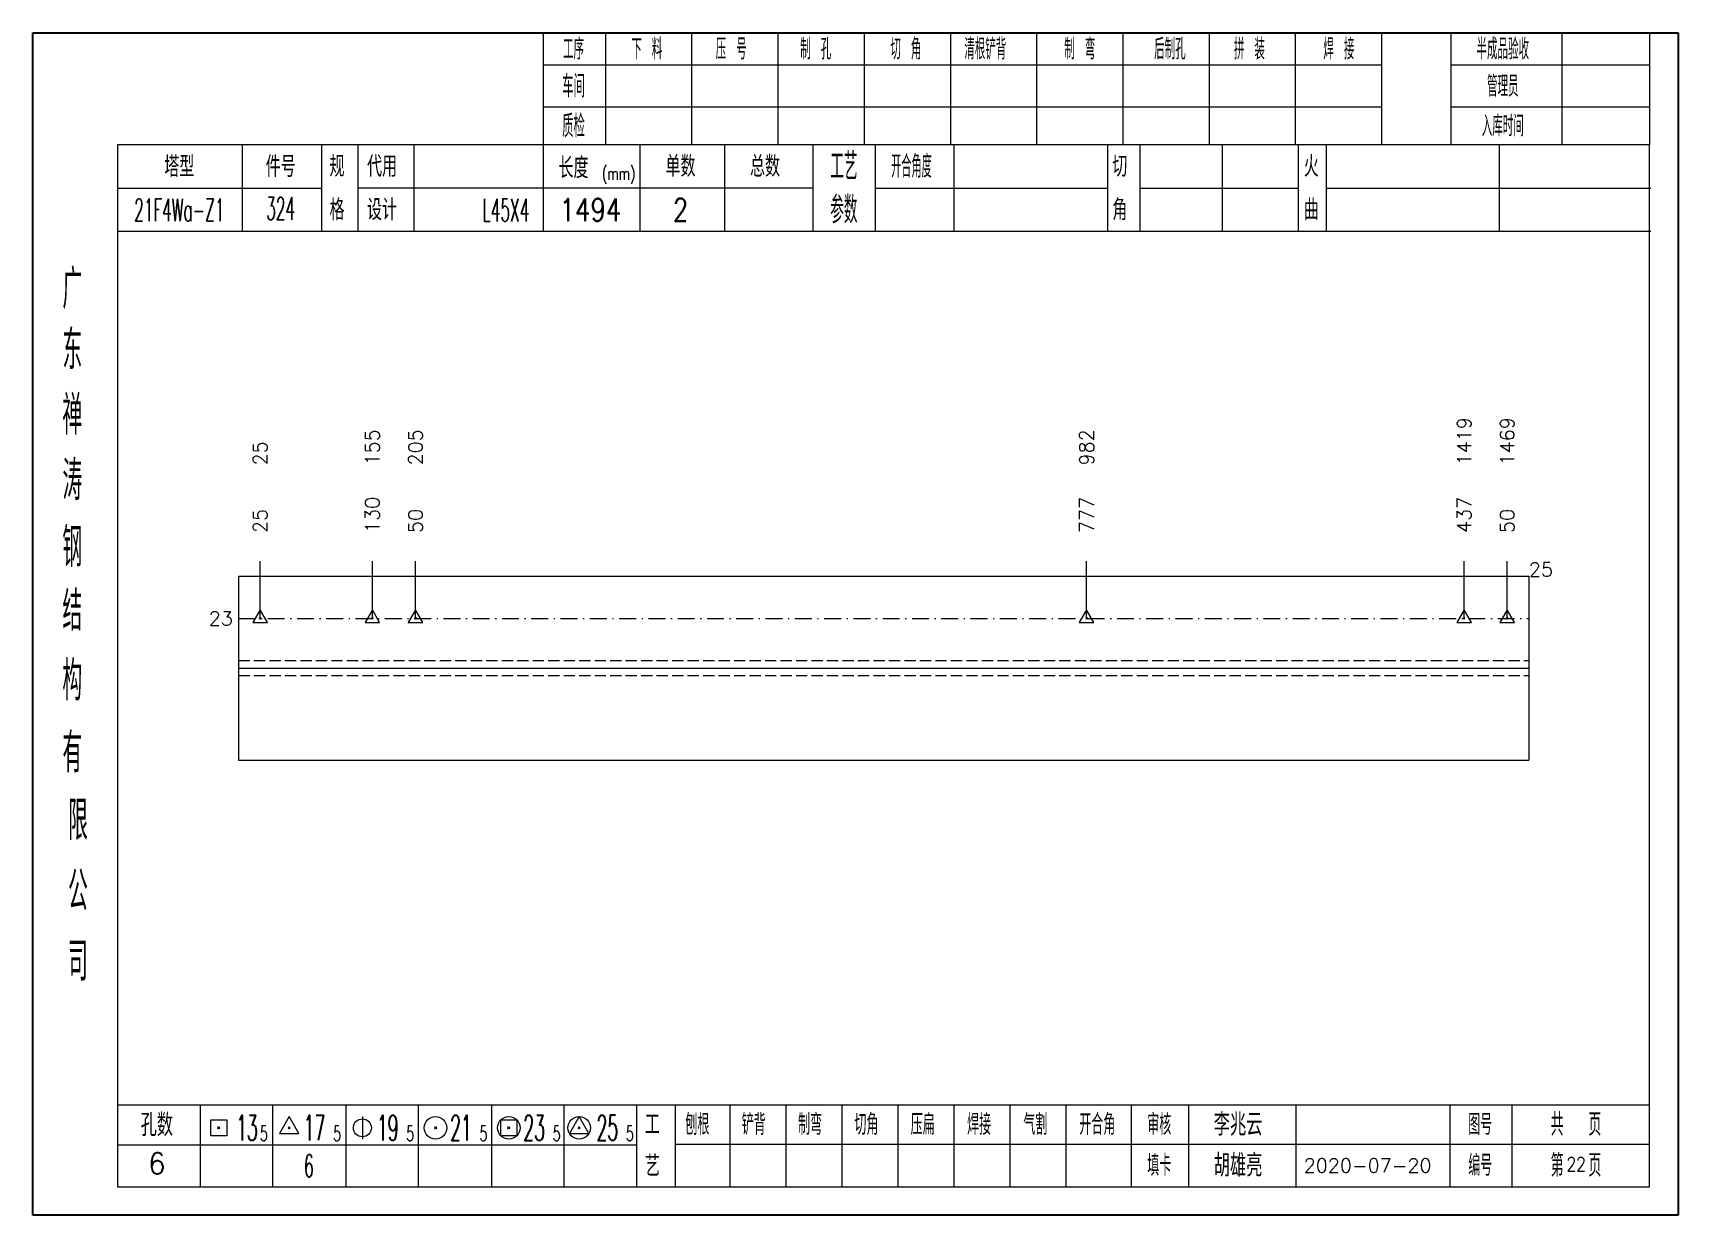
# Model space of a CAD drawing. Extents: x 1310 to 15542, y -76 to 8381.
# Drawn here: x 8071.2 to 8363.3, y 4373.7 to 4583.7 of the extents above; entities that cross this region are included whole.
import ezdxf
from ezdxf.enums import TextEntityAlignment as Align

# ---------------------------------------------------------------- set-up
doc = ezdxf.new("R2010")
doc.units = 0
doc.header["$MEASUREMENT"] = 0
doc.linetypes.add('一点画线', pattern=[5.2, 3, -1, 0.2, -1])
doc.linetypes.add('虚线', pattern=[2.75, 2, -0.75])
doc.layers.get('0').update_dxf_attribs({"linetype": 'CONTINUOUS', "lineweight": 25})
for name, color, linetype, lineweight in [('1', 7, 'CONTINUOUS', 25), ('4', 7, 'CONTINUOUS', 25), ('5', 7, 'CONTINUOUS', 25)]:
    doc.layers.add(name, color=color, linetype=linetype, lineweight=lineweight)
doc.styles.get("Standard").update_dxf_attribs({"font": 'simplex.shx', "width": 0.7, "height": 3, "bigfont": 'gbhzfs.shx'})

msp = doc.modelspace()

# ---------------------------------------------------------------- texts
at = {"color": 7, "linetype": 'Continuous', "lineweight": 13}
for s, p in [('1419', (8325.279, 4506.884)), ('1469', (8332.948, 4506.884)), ('25', (8111.486, 4506.884)), ('155', (8131.424, 4506.884)), ('205', (8139.092, 4506.884)), ('982', (8258.258, 4506.884))]:
    msp.add_text(s, height=2.5, rotation=90, dxfattribs=at).set_placement(p, align=Align.MIDDLE_LEFT)
at = {"color": 8, "linetype": 'Continuous', "lineweight": 9}
for s, p in [('25', (8111.486, 4494.884)), ('130', (8131.424, 4494.884)), ('50', (8139.092, 4494.884)), ('777', (8258.258, 4494.884)), ('437', (8325.279, 4494.884)), ('50', (8332.948, 4494.884))]:
    msp.add_text(s, height=2.5, rotation=90, dxfattribs=at).set_placement(p, align=Align.MIDDLE_LEFT)
at = {"color": 7, "linetype": 'Continuous', "lineweight": 13}
msp.add_text('25', height=2.5, dxfattribs=at).set_placement((8336.782, 4488.384), align=Align.MIDDLE_LEFT)
msp.add_text('23', height=2.5, dxfattribs=at).set_placement((8106.652, 4479.717), align=Align.MIDDLE_RIGHT)
at = {"layer": '4', "color": 1, "linetype": 'Continuous', "lineweight": 25}
for s, height, width, p in [('工序', 3.7, 0.7, (8167.152, 4580.841)), ('下 料', 3.7, 0.7, (8180.152, 4580.841)), ('压 号', 3.7, 0.7, (8195.152, 4580.841)), ('制 孔', 3.7, 0.7, (8210.152, 4580.841)), ('切 角', 3.7, 0.7, (8226.152, 4580.841)), ('清根铲背 ', 3.7, 0.7, (8241.152, 4580.841)), (' 制 弯', 3.7, 0.7, (8256.152, 4580.841)), (' 后制孔', 3.7, 0.7, (8272.152, 4580.841)), ('拼 装', 3.7, 0.7, (8287.152, 4580.841)), (' 焊 接', 3.7, 0.7, (8302.152, 4580.841)), ('半成品验收', 3.7, 0.7, (8332.152, 4580.841)), ('车间', 4, 0.7, (8167.152, 4574.241)), ('管理员', 3.7, 0.7, (8332.152, 4574.241)), ('质检', 4, 0.7, (8167.152, 4567.181)), ('入库时间', 3.7, 0.7, (8332.152, 4567.181)), ('(mm)', 2.24, 0.7, (8175.152, 4558.741)), ('工艺', 4.8, 0.7, (8215.152, 4560.001)), ('开合角度', 4, 0.6, (8227.152, 4560.001)), ('324', 4, 0.5, (8115.152, 4552.511)), ('参数', 4.8, 0.7, (8215.152, 4552.291)), ('21F4Wa-Z1', 4, 0.5, (8097.152, 4552.261)), ('L45X4', 4, 0.5, (8155.152, 4552.241)), ('1494', 4, 0.8, (8170.152, 4552.291)), ('2', 4, 0.8, (8186.152, 4552.291)), ('广', 6.96, 0.7, (8078.152, 4538.211)), ('东', 6.96, 0.7, (8078.152, 4527.421)), ('禅', 6.96, 0.7, (8078.152, 4515.831)), ('涛', 6.96, 0.7, (8078.152, 4504.231)), ('钢', 6.96, 0.7, (8078.152, 4492.341)), ('结', 6.96, 0.7, (8078.152, 4481.031)), ('构', 6.96, 0.7, (8078.152, 4468.651)), ('有', 6.96, 0.7, (8078.152, 4455.841)), ('限', 6.96, 0.7, (8079.152, 4443.841)), ('公', 6.96, 0.7, (8079.152, 4431.301)), ('司', 6.96, 0.7, (8079.152, 4418.821)), ('13', 4.47, 0.5, (8109.152, 4389.241)), ('17', 4.47, 0.5, (8121.152, 4389.241)), ('19', 4.47, 0.5, (8134.152, 4389.241)), ('21', 4.47, 0.5, (8147.152, 4389.241)), ('23', 4.47, 0.5, (8160.152, 4389.241)), ('25', 4.47, 0.5, (8173.152, 4389.241)), ('刨根', 3.7, 0.8, (8189.152, 4389.841)), ('铲背', 3.7, 0.8, (8199.152, 4389.841)), ('制弯', 3.7, 0.8, (8209.152, 4389.841)), ('切角', 3.7, 0.8, (8219.152, 4389.841)), ('压扁', 3.7, 0.8, (8229.152, 4389.841)), ('焊接', 3.7, 0.8, (8239.152, 4389.841)), ('气割', 3.7, 0.8, (8249.152, 4389.841)), ('开合角', 3.7, 0.8, (8260.152, 4389.841)), ('审核', 3.7, 0.8, (8271.152, 4389.841)), ('图号', 3.7, 0.8, (8328.152, 4389.841)), ('共  页', 4, 0.8, (8345.152, 4389.841)), ('5', 2.68, 0.6, (8112.152, 4388.241)), ('5', 2.68, 0.6, (8125.152, 4388.241)), ('5', 2.68, 0.6, (8138.152, 4388.241)), ('5', 2.68, 0.6, (8151.152, 4388.241)), ('5', 2.68, 0.6, (8164.152, 4388.241)), ('5', 2.68, 0.6, (8177.152, 4388.241)), ('第  页', 4, 0.8, (8345.152, 4382.571)), ('6', 4, 0.5, (8120.152, 4382.491)), ('填卡', 3.7, 0.8, (8271.152, 4382.571)), ('编号', 3.7, 0.8, (8328.152, 4382.571))]:
    msp.add_text(s, height=height, dxfattribs=dict(at, width=width)).set_placement(p, align=Align.MIDDLE_CENTER)
for s, height, p in [('塔型', 3.7, (8097.152, 4559.971)), ('件号', 3.7, (8115.152, 4559.971)), ('规', 3.7, (8125.152, 4560.001)), ('代用', 3.7, (8133.152, 4560.001)), ('长度', 3.7, (8167.152, 4559.741)), ('单数', 3.7, (8186.152, 4560.001)), ('总数', 3.7, (8201.152, 4560.001)), ('切', 3.7, (8264.152, 4560.001)), ('火', 3.7, (8298.152, 4560.001)), ('格', 3.7, (8125.152, 4552.291)), ('设计', 3.7, (8133.152, 4552.291)), ('角', 3.7, (8264.152, 4552.291)), ('曲', 3.7, (8298.152, 4552.291)), ('孔数', 4, (8093.152, 4389.761)), ('工', 3.7, (8181.152, 4389.841)), ('李兆云', 4, (8285.152, 4389.841)), ('胡雄亮', 4, (8285.152, 4382.571)), ('6', 3.7, (8093.152, 4382.931)), ('艺', 3.7, (8181.152, 4382.491)), ('2020-07-20', 2.5, (8308.152, 4382.571))]:
    msp.add_text(s, height=height, dxfattribs=at).set_placement(p, align=Align.MIDDLE_CENTER)
at = {"layer": '4', "color": 6, "linetype": 'Continuous', "lineweight": 25, "width": 0.8}
msp.add_text('22', height=2.5, dxfattribs=at).set_placement((8345.177, 4382.799), align=Align.MIDDLE_CENTER)

# ---------------------------------------------------------------- blocks, each defined once
blk = doc.blocks.new('孔17.5')
at = {"layer": '5', "color": 7, "linetype": 'Continuous', "lineweight": 13}
for p, q in [((0, 1), (-0.866, -0.5)), ((-0.1, -0.1), (0.1, 0.1)), ((0.1, -0.1), (-0.1, 0.1)), ((0.866, -0.5), (0, 1)), ((-0.866, -0.5), (0.866, -0.5))]:
    blk.add_line(p, q, dxfattribs=at)
blk = doc.blocks.new('CTJGK')
at = {"color": 6, "linetype": 'Continuous'}
for p, q in [((0, 209.97), (292.13, 209.97)), ((0, 0), (0, 209.97)), ((292.13, 209.97), (292.13, 0)), ((292.13, 0), (0, 0))]:
    blk.add_line(p, q, dxfattribs=at)

# ---------------------------------------------------------------- linework, layer by layer
at = {"color": 7, "linetype": 'Continuous', "lineweight": 18}
for p, q in [((8107.652, 4487.217), (8107.652, 4454.551)), ((8107.652, 4487.217), (8336.782, 4487.217)), ((8336.782, 4487.217), (8336.782, 4454.551)), ((8107.652, 4470.884), (8336.782, 4470.884))]:
    msp.add_line(p, q, dxfattribs=at)
at = {"color": 7, "linetype": 'Continuous', "lineweight": 13}
for p, q in [((8111.486, 4479.717), (8111.486, 4489.884)), ((8131.424, 4479.717), (8131.424, 4489.884)), ((8139.092, 4479.717), (8139.092, 4489.884)), ((8258.258, 4479.717), (8258.258, 4489.884)), ((8325.279, 4479.717), (8325.279, 4489.884)), ((8332.948, 4479.717), (8332.948, 4489.884))]:
    msp.add_line(p, q, dxfattribs=at)
at = {"color": 3, "linetype": '一点画线', "lineweight": 13}
msp.add_line((8107.652, 4479.717), (8336.782, 4479.717), dxfattribs=at)
at = {"color": 1, "linetype": '虚线', "lineweight": 18}
for p, q in [((8107.652, 4472.217), (8336.782, 4472.217)), ((8107.652, 4469.551), (8336.782, 4469.551))]:
    msp.add_line(p, q, dxfattribs=at)
at = {"layer": '1', "color": 7, "linetype": 'Continuous', "lineweight": 18}
msp.add_line((8107.652, 4454.551), (8336.782, 4454.551), dxfattribs=at)
at = {"layer": '4', "color": 1, "linetype": 'Continuous', "lineweight": 18}
for p, q in [((8071.152, 4583.711), (8071.152, 4373.741)), ((8363.282, 4583.711), (8071.152, 4583.711)), ((8161.782, 4583.711), (8161.782, 4563.871)), ((8172.812, 4583.711), (8172.812, 4563.851)), ((8188.122, 4583.711), (8188.122, 4563.851)), ((8203.442, 4583.711), (8203.442, 4563.851)), ((8218.752, 4583.711), (8218.752, 4563.851)), ((8234.062, 4583.711), (8234.062, 4563.851)), ((8249.372, 4583.711), (8249.372, 4563.851)), ((8264.692, 4583.711), (8264.692, 4563.851)), ((8280.002, 4583.711), (8280.002, 4563.851)), ((8295.312, 4583.711), (8295.312, 4563.851)), ((8310.622, 4583.711), (8310.622, 4563.871)), ((8310.622, 4583.711), (8310.622, 4563.851)), ((8322.902, 4583.711), (8322.902, 4563.851)), ((8342.652, 4583.711), (8342.652, 4563.851)), ((8358.232, 4583.711), (8358.232, 4563.851)), ((8363.282, 4553.911), (8363.282, 4583.711)), ((8310.622, 4577.981), (8161.782, 4577.981)), ((8358.232, 4577.981), (8322.902, 4577.981)), ((8310.622, 4570.501), (8161.782, 4570.501)), ((8358.232, 4570.501), (8322.902, 4570.501)), ((8086.162, 4563.851), (8086.162, 4378.791)), ((8358.232, 4563.851), (8086.162, 4563.851)), ((8108.282, 4563.861), (8108.282, 4548.441)), ((8122.432, 4548.441), (8122.432, 4563.851)), ((8128.932, 4548.441), (8128.932, 4563.851)), ((8138.802, 4563.851), (8138.802, 4548.441)), ((8161.782, 4563.871), (8161.782, 4548.441)), ((8178.902, 4563.851), (8178.902, 4548.441)), ((8193.952, 4563.851), (8193.952, 4548.441)), ((8209.652, 4563.851), (8209.652, 4548.441)), ((8220.712, 4563.851), (8220.712, 4548.441)), ((8234.662, 4563.851), (8234.662, 4548.441)), ((8261.962, 4563.851), (8261.962, 4548.441)), ((8267.722, 4563.851), (8267.722, 4548.441)), ((8282.342, 4563.851), (8282.342, 4548.441)), ((8295.802, 4563.851), (8295.802, 4548.441)), ((8300.792, 4563.851), (8300.792, 4548.441)), ((8331.532, 4563.851), (8331.532, 4548.441)), ((8358.232, 4378.791), (8358.232, 4563.851)), ((8122.432, 4556.091), (8086.162, 4556.091)), ((8209.652, 4556.141), (8128.932, 4556.141)), ((8220.712, 4556.141), (8261.962, 4556.141)), ((8267.722, 4556.141), (8295.802, 4556.141)), ((8300.792, 4556.141), (8358.412, 4556.141)), ((8363.282, 4373.741), (8363.282, 4553.911)), ((8358.412, 4548.441), (8086.162, 4548.441)), ((8086.162, 4393.321), (8358.232, 4393.321)), ((8100.852, 4393.321), (8100.852, 4378.791)), ((8113.782, 4378.791), (8113.782, 4393.321)), ((8126.712, 4393.321), (8126.712, 4378.791)), ((8139.632, 4378.791), (8139.632, 4393.321)), ((8152.562, 4393.321), (8152.562, 4378.791)), ((8165.492, 4378.791), (8165.492, 4393.321)), ((8178.412, 4378.791), (8178.412, 4393.321)), ((8185.282, 4378.791), (8185.282, 4393.321)), ((8194.942, 4378.791), (8194.942, 4393.321)), ((8204.882, 4378.791), (8204.882, 4393.321)), ((8214.822, 4378.791), (8214.822, 4393.321)), ((8224.772, 4378.791), (8224.772, 4393.321)), ((8234.712, 4378.791), (8234.712, 4393.321)), ((8244.652, 4378.791), (8244.652, 4393.321)), ((8254.602, 4378.791), (8254.602, 4393.321)), ((8266.242, 4378.791), (8266.242, 4393.321)), ((8276.392, 4378.791), (8276.392, 4393.321)), ((8295.452, 4378.791), (8295.452, 4393.321)), ((8322.832, 4378.791), (8322.832, 4393.321)), ((8333.792, 4378.791), (8333.792, 4393.321)), ((8178.412, 4386.191), (8086.162, 4386.191)), ((8185.242, 4386.351), (8358.232, 4386.351)), ((8086.162, 4378.791), (8358.232, 4378.791)), ((8071.152, 4373.741), (8363.282, 4373.741))]:
    msp.add_line(p, q, dxfattribs=at)
at = {"layer": '4', "color": 7, "linetype": 'Continuous', "lineweight": 13}
for p, q in [((8116.652, 4391.241), (8114.92, 4388.241)), ((8118.384, 4388.241), (8116.652, 4391.241)), ((8129.652, 4391.241), (8129.652, 4387.241)), ((8168.152, 4391.241), (8166.42, 4388.241)), ((8169.884, 4388.241), (8168.152, 4391.241)), ((8102.738, 4387.827), (8102.738, 4390.655)), ((8102.738, 4390.655), (8105.566, 4390.655)), ((8105.566, 4387.827), (8102.738, 4387.827)), ((8103.952, 4389.041), (8104.352, 4389.441)), ((8104.352, 4389.041), (8103.952, 4389.441)), ((8105.566, 4390.655), (8105.566, 4387.827)), ((8114.92, 4388.241), (8118.384, 4388.241)), ((8116.452, 4389.041), (8116.852, 4389.441)), ((8116.852, 4389.041), (8116.452, 4389.441)), ((8142.452, 4389.041), (8142.852, 4389.441)), ((8142.852, 4389.041), (8142.452, 4389.441)), ((8154.238, 4387.827), (8154.238, 4390.655)), ((8154.238, 4390.655), (8157.066, 4390.655)), ((8157.066, 4387.827), (8154.238, 4387.827)), ((8155.452, 4389.041), (8155.852, 4389.441)), ((8155.852, 4389.041), (8155.452, 4389.441)), ((8157.066, 4390.655), (8157.066, 4387.827)), ((8166.42, 4388.241), (8169.884, 4388.241)), ((8167.952, 4389.041), (8168.352, 4389.441)), ((8168.352, 4389.041), (8167.952, 4389.441))]:
    msp.add_line(p, q, dxfattribs=at)
for centre, radius in [((8129.652, 4389.241), 1.6), ((8142.652, 4389.241), 2), ((8155.652, 4389.241), 2), ((8168.152, 4389.241), 2)]:
    msp.add_circle(centre, radius, dxfattribs=at)

# ---------------------------------------------------------------- block references
at = {"color": 0, "linetype": 'Continuous'}
msp.add_blockref('CTJGK', (8071.152, 4373.741), dxfattribs=at)
at = {"color": 8, "linetype": 'Continuous', "lineweight": 9, "xscale": 1.5, "yscale": 1.5, "zscale": 1.5}
for p in [(8111.486, 4479.717), (8131.424, 4479.717), (8139.092, 4479.717), (8258.258, 4479.717), (8325.279, 4479.717), (8332.948, 4479.717)]:
    msp.add_blockref('孔17.5', p, dxfattribs=at)

msp.set_redraw_order([(e.dxf.handle, doc.entitydb.next_handle()) for e in msp.query("TEXT MTEXT ATTDEF DIMENSION ARC_DIMENSION")])  # texts and dimensions are drawn at this point

doc.saveas('drawing.dxf')
